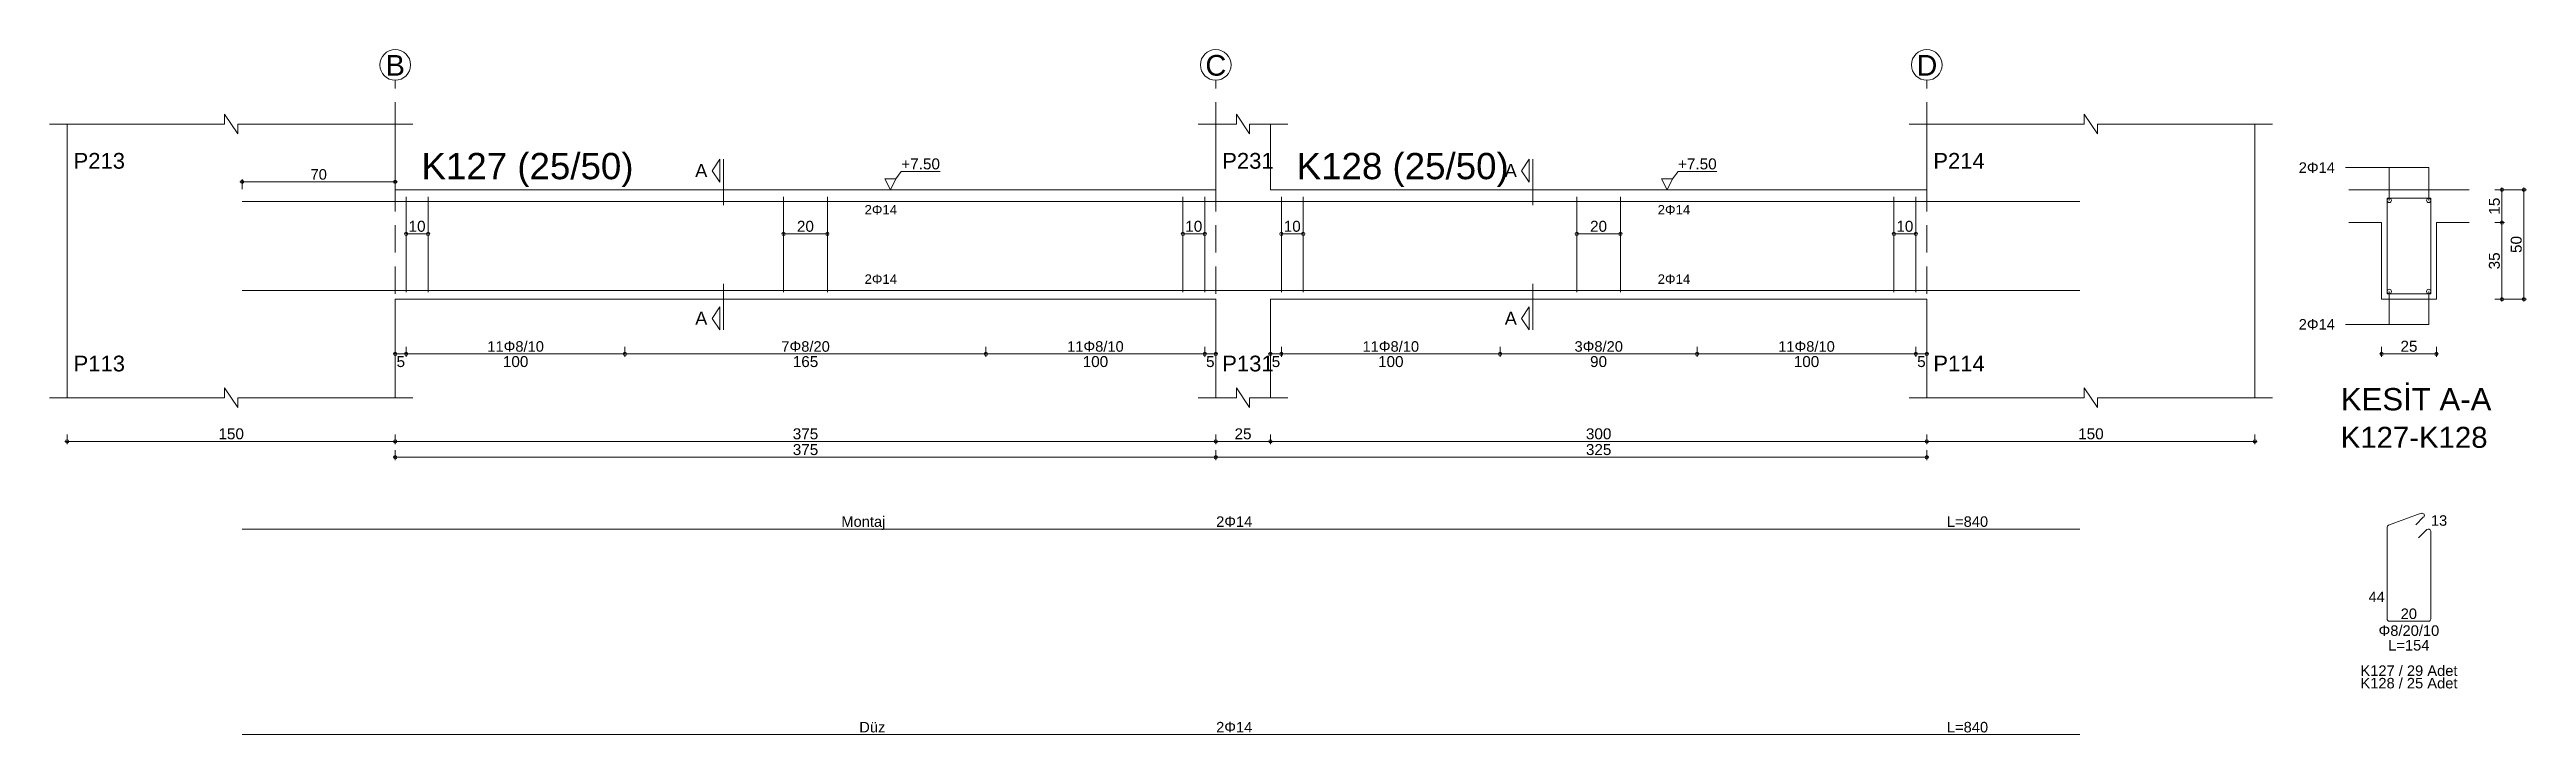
# Model space of a CAD drawing. Header units: millimetres. Extents: x 23801 to 80069, y 9628 to 14137.
# Drawn here: x 51803 to 53501, y 12471 to 12940 of the extents above; entities that cross this region are included whole.
import ezdxf

# ---------------------------------------------------------------- set-up
doc = ezdxf.new("R2010")
doc.units = ezdxf.units.MM
doc.linetypes.add('DASHDOT2', pattern=[12.7, 6.35, -3.175, 0, -3.175])
doc.linetypes.add('DASHED4', pattern=[18.75, 12.5, -6.25])
doc.layers.add('aks', color=251, linetype='DASHDOT2', lineweight=35)
for name, color, linetype in [('Donatı Topl. Uzun. Yazısı', 7, 'Continuous'), ('Donatı Uz. Yazısı', 7, 'Continuous'), ('Donatı Yazısı', 7, 'Continuous'), ('Donatı Çizgisi', 7, 'Continuous'), ('Kiriş', 7, 'Continuous'), ('Standart', 7, 'Continuous'), ('Ölçülendirme', 7, 'Continuous')]:
    doc.layers.add(name, color=color, linetype=linetype)
doc.styles.add('arial_1_18', font='arial.ttf', dxfattribs={"height": 0.2})

# ---------------------------------------------------------------- blocks, each defined once
blk = doc.blocks.new('IDE475Entity7402')
at = {"layer": 'aks', "color": 30, "linetype": 'DASHED4', "lineweight": 5}
for points in [[(12829.1, 2001.7), (12829.1, 2136.7)], [(13204.1, 2001.7), (13204.1, 2136.7)], [(13529.1, 2001.7), (13529.1, 2136.7)]]:
    blk.add_lwpolyline(points, dxfattribs=at)
at = {"layer": 'aks', "color": 1, "linetype": 'Continuous', "lineweight": 5}
for centre in [(12829.1, 2143.7), (13204.1, 2143.7), (13529.1, 2143.7)]:
    blk.add_circle(centre, 7, dxfattribs=at)
at = {"layer": 'Donatı Çizgisi', "color": 5, "linetype": 'Continuous', "lineweight": 5}
for points in [[(12834.1, 2039.9), (12834.1, 2083.5)], [(12844.1, 2039.9), (12844.1, 2083.5)], [(13006.6, 2039.9), (13006.6, 2083.5)], [(13026.6, 2039.9), (13026.6, 2083.5)], [(13189.1, 2039.9), (13189.1, 2083.5)], [(13199.1, 2039.9), (13199.1, 2083.5)], [(13234.1, 2039.9), (13234.1, 2083.5)], [(13244.1, 2039.9), (13244.1, 2083.5)], [(13369.1, 2039.9), (13369.1, 2083.5)], [(13389.1, 2039.9), (13389.1, 2083.5)], [(13514.1, 2039.9), (13514.1, 2083.5)], [(13524.1, 2039.9), (13524.1, 2083.5)], [(12759.1, 2081.3), (13599.1, 2081.3)], [(13739.5, 2039.2), (13739.5, 2082.8)], [(13739.5, 2082.8), (13759.5, 2082.8)], [(13759.5, 2039.2), (13759.5, 2082.8)], [(12759.1, 2040.7), (13599.1, 2040.7)], [(13739.5, 2039.2), (13759.5, 2039.2)], [(13740.1, 1933.4), (13755.1, 1938.9)], [(13752.6, 1933.6), (13756.2, 1937.2)], [(12759.1, 1931.7), (13599.1, 1931.7)], [(13739.5, 1890.6), (13739.5, 1932.5)], [(13753.9, 1927.7), (13757.7, 1931.5)], [(13759.5, 1890.6), (13759.5, 1930.7)], [(13740.5, 1889.6), (13758.4, 1889.6)], [(12759.1, 1837.8), (13599.1, 1837.8)]]:
    blk.add_lwpolyline(points, dxfattribs=at)
for centre in [(13740.5, 2081.8), (13758.5, 2081.8), (13740.5, 2040.2), (13758.5, 2040.2)]:
    blk.add_circle(centre, 1, dxfattribs=at)
for centre, start, end in [((13755.5, 1937.9), 315, 110), ((13740.5, 1932.5), 110, 180), ((13758.4, 1930.7), 0, 135), ((13740.5, 1890.6), 180, 270), ((13758.4, 1890.6), 270, 0)]:
    blk.add_arc(centre, 1.02, start, end, dxfattribs=at)
at = {"layer": 'Kiriş', "color": 1, "linetype": 'Continuous', "lineweight": 5}
for points in [[(12751.1, 2116.7), (12751.1, 2121.2)], [(12757.1, 2112.2), (12751.1, 2121.2)], [(13213.6, 2116.7), (13213.6, 2121.2)], [(13219.6, 2112.2), (13213.6, 2121.2)], [(13601.1, 2116.7), (13601.1, 2121.2)], [(13607.1, 2112.2), (13601.1, 2121.2)], [(12671.1, 2116.7), (12751.1, 2116.7)], [(12679.1, 1991.7), (12679.1, 2116.7)], [(12757.1, 2112.2), (12757.1, 2116.7)], [(12757.1, 2116.7), (12837.1, 2116.7)], [(12829.1, 2086.7), (12829.1, 2116.7)], [(13196.1, 2116.7), (13213.6, 2116.7)], [(13204.1, 2086.7), (13204.1, 2116.7)], [(13219.6, 2116.7), (13237.1, 2116.7)], [(13219.6, 2112.2), (13219.6, 2116.7)], [(13229.1, 2086.7), (13229.1, 2116.7)], [(13521.1, 2116.7), (13601.1, 2116.7)], [(13529.1, 2086.7), (13529.1, 2116.7)], [(13607.1, 2116.7), (13687.1, 2116.7)], [(13607.1, 2112.2), (13607.1, 2116.7)], [(13679.1, 1991.7), (13679.1, 2116.7)], [(12829.1, 2086.7), (13204.1, 2086.7)], [(13229.1, 2086.7), (13529.1, 2086.7)], [(13722, 2086.7), (13777, 2086.7)], [(13722, 2071.7), (13737, 2071.7)], [(13737, 2036.7), (13737, 2071.7)], [(13762, 2071.7), (13777, 2071.7)], [(13762, 2036.7), (13762, 2071.7)], [(12829.1, 2036.7), (13204.1, 2036.7)], [(12829.1, 1991.7), (12829.1, 2036.7)], [(13204.1, 1991.7), (13204.1, 2036.7)], [(13229.1, 2036.7), (13529.1, 2036.7)], [(13229.1, 1991.7), (13229.1, 2036.7)], [(13529.1, 1991.7), (13529.1, 2036.7)], [(13737, 2036.7), (13762, 2036.7)], [(12757.1, 1987.2), (12751.1, 1996.2)], [(12751.1, 1991.7), (12751.1, 1996.2)], [(13219.6, 1987.2), (13213.6, 1996.2)], [(13213.6, 1991.7), (13213.6, 1996.2)], [(13607.1, 1987.2), (13601.1, 1996.2)], [(13601.1, 1991.7), (13601.1, 1996.2)], [(12671.1, 1991.7), (12751.1, 1991.7)], [(12757.1, 1991.7), (12837.1, 1991.7)], [(12757.1, 1987.2), (12757.1, 1991.7)], [(13196.1, 1991.7), (13213.6, 1991.7)], [(13219.6, 1991.7), (13237.1, 1991.7)], [(13219.6, 1987.2), (13219.6, 1991.7)], [(13521.1, 1991.7), (13601.1, 1991.7)], [(13607.1, 1991.7), (13687.1, 1991.7)], [(13607.1, 1987.2), (13607.1, 1991.7)]]:
    blk.add_lwpolyline(points, dxfattribs=at)
at = {"layer": 'Ölçülendirme', "color": 1, "linetype": 'Continuous', "lineweight": 5}
for points in [[(12973.9, 2095.4), (12977.4, 2100.7)], [(12977.4, 2090.2), (12973.9, 2095.4)], [(12977.4, 2090.2), (12977.4, 2100.7)], [(12979.1, 2079.7), (12979.1, 2100.7)], [(13057.9, 2091.7), (13060.4, 2095)], [(13060.4, 2095), (13078.1, 2095)], [(13343.9, 2095.4), (13347.4, 2100.7)], [(13347.4, 2090.2), (13343.9, 2095.4)], [(13347.4, 2090.2), (13347.4, 2100.7)], [(13349.1, 2079.7), (13349.1, 2100.7)], [(13412.9, 2091.7), (13415.4, 2095)], [(13415.4, 2095), (13433.1, 2095)], [(13720.5, 2096.8), (13758.5, 2096.8)], [(13740.5, 2081.8), (13740.5, 2096.8)], [(13758.5, 2081.8), (13758.5, 2096.8)], [(12758.1, 2090.3), (12830.1, 2090.3)], [(12759.1, 2087), (12759.1, 2091.5)], [(12829.1, 2087), (12829.1, 2091.5)], [(13055.4, 2086.7), (13052.9, 2091.7)], [(13052.9, 2091.7), (13057.9, 2091.7)], [(13057.9, 2091.7), (13055.4, 2086.7)], [(13055.4, 2086.7), (13055.4, 2086.7)], [(13410.4, 2086.7), (13407.9, 2091.7)], [(13407.9, 2091.7), (13412.9, 2091.7)], [(13412.9, 2091.7), (13410.4, 2086.7)], [(13410.4, 2086.7), (13410.4, 2086.7)], [(13788.7, 2086.7), (13803.2, 2086.7)], [(13792, 2035.7), (13792, 2087.7)], [(13802, 2035.7), (13802, 2087.7)], [(12834.1, 2066.5), (12844.1, 2066.5)], [(13006.6, 2066.5), (13026.6, 2066.5)], [(13189.1, 2066.5), (13199.1, 2066.5)], [(13234.1, 2066.5), (13244.1, 2066.5)], [(13369.1, 2066.5), (13389.1, 2066.5)], [(13514.1, 2066.5), (13524.1, 2066.5)], [(13788.7, 2071.7), (13793.2, 2071.7)], [(12979.1, 2022.7), (12979.1, 2043.7)], [(13349.1, 2022.7), (13349.1, 2043.7)], [(13740.5, 2025.2), (13740.5, 2040.2)], [(13758.5, 2025.2), (13758.5, 2040.2)], [(12973.9, 2027.9), (12977.4, 2033.2)], [(12977.4, 2022.7), (12973.9, 2027.9)], [(12977.4, 2022.7), (12977.4, 2033.2)], [(13343.9, 2027.9), (13347.4, 2033.2)], [(13347.4, 2022.7), (13343.9, 2027.9)], [(13347.4, 2022.7), (13347.4, 2033.2)], [(13788.7, 2036.7), (13803.2, 2036.7)], [(13720.5, 2025.2), (13758.5, 2025.2)], [(12828.1, 2011.7), (13205.1, 2011.7)], [(12829.1, 2010.4), (12829.1, 2014.9)], [(12834.1, 2010.4), (12834.1, 2014.9)], [(12934.1, 2010.4), (12934.1, 2014.9)], [(13099.1, 2010.4), (13099.1, 2014.9)], [(13199.1, 2010.4), (13199.1, 2014.9)], [(13204.1, 2010.4), (13204.1, 2014.9)], [(13228.1, 2011.7), (13530.1, 2011.7)], [(13229.1, 2010.4), (13229.1, 2014.9)], [(13234.1, 2010.4), (13234.1, 2014.9)], [(13334.1, 2010.4), (13334.1, 2014.9)], [(13424.1, 2010.4), (13424.1, 2014.9)], [(13524.1, 2010.4), (13524.1, 2014.9)], [(13529.1, 2010.4), (13529.1, 2014.9)], [(13736, 2011.7), (13763, 2011.7)], [(13737, 2010.4), (13737, 2014.9)], [(13762, 2010.4), (13762, 2014.9)], [(12678.1, 1971.7), (13680.1, 1971.7)], [(12679.1, 1970.4), (12679.1, 1974.9)], [(12829.1, 1970.4), (12829.1, 1974.9)], [(13204.1, 1970.4), (13204.1, 1974.9)], [(13229.1, 1970.4), (13229.1, 1974.9)], [(13529.1, 1970.4), (13529.1, 1974.9)], [(13679.1, 1970.4), (13679.1, 1974.9)], [(12828.1, 1964.5), (13530.1, 1964.5)], [(12829.1, 1963.2), (12829.1, 1967.7)], [(13204.1, 1963.2), (13204.1, 1967.7)], [(13529.1, 1963.2), (13529.1, 1967.7)]]:
    blk.add_lwpolyline(points, dxfattribs=at)
for centre in [(12759.1, 2090.3), (12829.1, 2090.3), (13792, 2086.7), (13802, 2086.7), (13792, 2071.7), (12834.1, 2066.5), (12844.1, 2066.5), (13006.6, 2066.5), (13026.6, 2066.5), (13189.1, 2066.5), (13199.1, 2066.5), (13234.1, 2066.5), (13244.1, 2066.5), (13369.1, 2066.5), (13389.1, 2066.5), (13514.1, 2066.5), (13524.1, 2066.5), (13792, 2036.7), (13802, 2036.7), (12829.1, 2011.7), (12834.1, 2011.7), (12834.1, 2011.7), (12934.1, 2011.7), (12934.1, 2011.7), (13099.1, 2011.7), (13099.1, 2011.7), (13199.1, 2011.7), (13199.1, 2011.7), (13204.1, 2011.7), (13229.1, 2011.7), (13234.1, 2011.7), (13234.1, 2011.7), (13334.1, 2011.7), (13334.1, 2011.7), (13424.1, 2011.7), (13424.1, 2011.7), (13524.1, 2011.7), (13524.1, 2011.7), (13529.1, 2011.7), (13737, 2011.7), (13762, 2011.7), (12679.1, 1971.7), (12829.1, 1971.7), (12829.1, 1971.7), (13204.1, 1971.7), (13204.1, 1971.7), (13229.1, 1971.7), (13229.1, 1971.7), (13529.1, 1971.7), (13529.1, 1971.7), (13679.1, 1971.7), (12829.1, 1964.5), (13204.1, 1964.5), (13204.1, 1964.5), (13529.1, 1964.5)]:
    blk.add_circle(centre, 0.75, dxfattribs=at)
at = {"layer": 'aks', "color": 1, "linetype": 'Continuous', "lineweight": 5, "style": 'arial_1_18'}
for s, p in [('B', (12824.7, 2138.8)), ('C', (13199.4, 2138.8)), ('D', (13524.4, 2138.8))]:
    blk.add_text(s, height=9.45, dxfattribs=at).set_placement(p)
at = {"layer": 'Donatı Topl. Uzun. Yazısı', "color": 1, "linetype": 'Continuous', "lineweight": 5, "style": 'arial_1_18'}
for s, p in [('L=840', (13538.3, 1932.7)), ('L=154', (13740, 1876.2)), ('L=840', (13538.3, 1838.8))]:
    blk.add_text(s, height=4.8, dxfattribs=at).set_placement(p)
at = {"layer": 'Donatı Uz. Yazısı', "color": 1, "linetype": 'Continuous', "lineweight": 5, "style": 'arial_1_18'}
for s, p in [('13', (13759.5, 1933.2)), ('44', (13731, 1898.3)), ('20', (13745.7, 1890.6))]:
    blk.add_text(s, height=4.8, dxfattribs=at).set_placement(p)
at = {"layer": 'Donatı Yazısı', "color": 5, "linetype": 'Continuous', "lineweight": 5, "style": 'arial_1_18'}
for s, p in [('2Φ14', (13699.1, 2094.4)), ('2Φ14', (13699.1, 2022.8)), ('2Φ14', (13204.3, 1932.7)), ('Φ8/20/10', (13735.6, 1882.9)), ('K127 / 29 Adet', (13727.3, 1864.6)), ('K128 / 25 Adet', (13727.3, 1858.9)), ('2Φ14', (13204.3, 1838.8))]:
    blk.add_text(s, height=4.8, dxfattribs=at).set_placement(p)
for p in [(13043.6, 2075.4), (13406.1, 2075.4), (13043.6, 2043.7), (13406.1, 2043.7)]:
    blk.add_text('2Φ14', height=4.32, rotation=360, dxfattribs=at).set_placement(p)
at = {"layer": 'Donatı Yazısı', "color": 1, "linetype": 'Continuous', "lineweight": 5, "style": 'arial_1_18'}
for s, p in [('Montaj', (13033, 1932.7)), ('Düz', (13041.2, 1838.8))]:
    blk.add_text(s, height=4.8, dxfattribs=at).set_placement(p)
at = {"layer": 'Kiriş', "color": 1, "linetype": 'Continuous', "lineweight": 5, "style": 'arial_1_18'}
for s, height, p in [('P213', 7.2, (12682.1, 2096.3)), ('K127 (25/50)', 12, (12841.1, 2091.5)), ('P231', 7.2, (13207.1, 2096.3)), ('K128 (25/50)', 12, (13241.1, 2091.5)), ('P214', 7.2, (13532.1, 2096.3)), ('P113', 7.2, (12682.1, 2003.7)), ('P131', 7.2, (13207.1, 2003.7)), ('P114', 7.2, (13532.1, 2003.7)), ('KESİT A-A', 10.2, (13718.3, 1985.9)), ('K127-K128', 9.6, (13718.3, 1968.8))]:
    blk.add_text(s, height=height, dxfattribs=at).set_placement(p)
at = {"layer": 'Ölçülendirme', "color": 1, "linetype": 'Continuous', "lineweight": 5, "style": 'arial_1_18'}
for s, height, p in [('70', 4.8, (12790.4, 2091.3)), ('A', 5.95, (12966.2, 2092.5)), ('+7.50', 5, (13060.4, 2096)), ('A', 5.95, (13336.2, 2092.5)), ('+7.50', 5, (13415.4, 2096)), ('A', 5.95, (12966.2, 2025)), ('A', 5.95, (13336.2, 2025)), ('25', 5, (13745.6, 2012.7)), ('5', 5, (12829.7, 2005.7)), ('100', 5, (12878.3, 2005.7)), ('165', 5, (13010.8, 2005.7)), ('100', 5, (13143.3, 2005.7)), ('5', 5, (13199.7, 2005.7)), ('5', 5, (13229.7, 2005.7)), ('100', 5, (13278.3, 2005.7)), ('90', 5, (13375.2, 2005.7)), ('100', 5, (13468.3, 2005.7)), ('5', 5, (13524.7, 2005.7)), ('150', 5, (12748.3, 1972.7)), ('375', 5, (13010.8, 1972.7)), ('375', 5, (13010.8, 1965.5)), ('25', 5, (13212.7, 1972.7)), ('300', 5, (13373.3, 1972.7)), ('325', 5, (13373.3, 1965.5)), ('150', 5, (13598.3, 1972.7))]:
    blk.add_text(s, height=height, dxfattribs=at).set_placement(p)
for s, rotation, p in [('10', 360, (12835.2, 2067.5)), ('20', 360, (13012.7, 2067.5)), ('10', 360, (13190.2, 2067.5)), ('10', 360, (13235.2, 2067.5)), ('20', 360, (13375.2, 2067.5)), ('10', 360, (13515.2, 2067.5)), ('15', 90, (13791, 2075.3)), ('50', 90, (13801, 2057.8)), ('35', 90, (13791, 2050.3))]:
    blk.add_text(s, height=5, rotation=rotation, dxfattribs=at).set_placement(p)
at = {"layer": 'Ölçülendirme', "color": 5, "linetype": 'Continuous', "lineweight": 5, "style": 'arial_1_18'}
for s, p in [('11Φ8/10', (12871.2, 2012.7)), ('7Φ8/20', (13005.6, 2012.7)), ('11Φ8/10', (13136.2, 2012.7)), ('11Φ8/10', (13271.2, 2012.7)), ('3Φ8/20', (13368.1, 2012.7)), ('11Φ8/10', (13461.2, 2012.7))]:
    blk.add_text(s, height=4.8, dxfattribs=at).set_placement(p)

msp = doc.modelspace()

# ---------------------------------------------------------------- block references
at = {"layer": 'Standart', "xscale": 1.5, "yscale": 1.5, "zscale": 1.5}
msp.add_blockref('IDE475Entity7402', (32796.5, 9714.1), dxfattribs=at)

doc.saveas('drawing.dxf')
